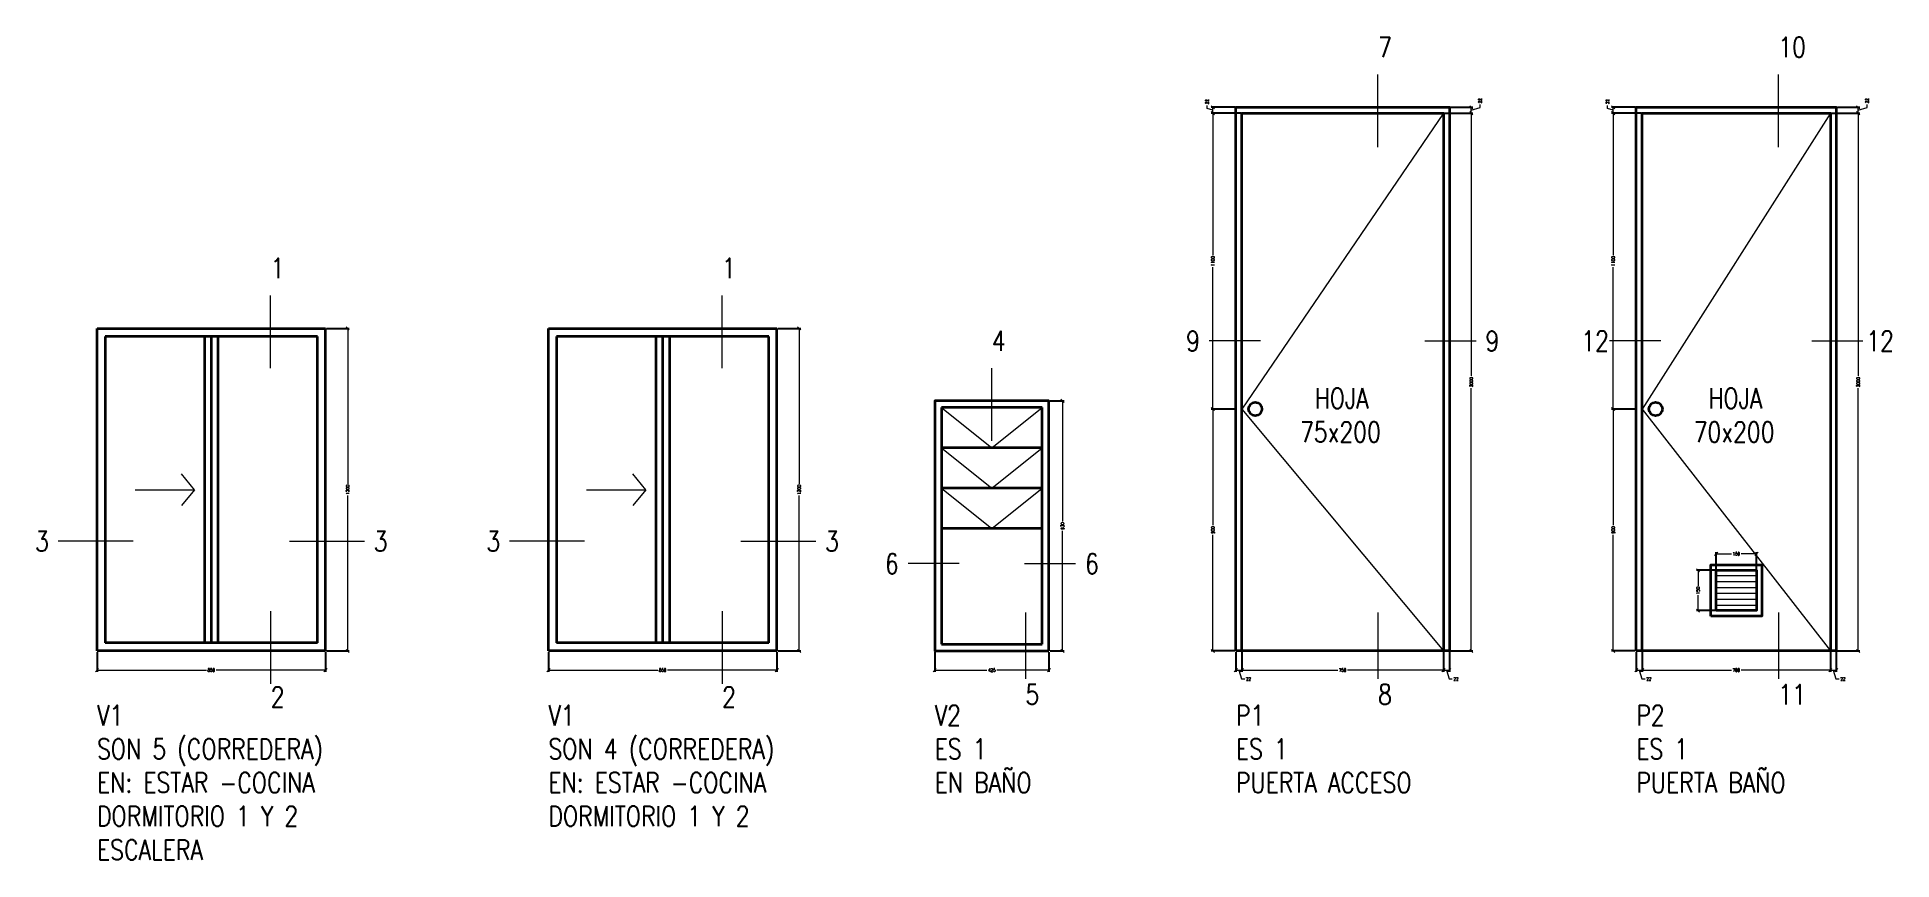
# Model space of a CAD drawing. Header units: metres. Extents: x -2 to 690, y -116 to 73.
# Drawn here: x 150.68 to 157.58, y 31.61 to 34.67 of the extents above; entities that cross this region are included whole.
import ezdxf

# ---------------------------------------------------------------- set-up
doc = ezdxf.new("R2010")
doc.units = ezdxf.units.M
doc.header["$LTSCALE"] = 5
doc.header["$MEASUREMENT"] = 0
doc.layers.get('0').update_dxf_attribs({"color": 30})
doc.layers.get('DEFPOINTS').update_dxf_attribs({"color": 210})
for name, color, linetype, lineweight in [('A-ANNO-DIMS', 3, 'Continuous', 18), ('A-ANNO-TEXT', 3, 'Continuous', 18), ('A-DETL-PATT', 8, 'Continuous', 18), ('A-ELEV-IDEN', 3, 'Continuous', 18), ('A-ELEV-MBE1', 7, 'Continuous', 35)]:
    doc.layers.add(name, color=color, linetype=linetype, lineweight=lineweight)
doc.styles.add('E-ROMANS', font='romans.shx', dxfattribs={"width": 0.8})
doc.dimstyles.new('E-0010_TICK_12', dxfattribs={"dimscale": 0.001, "dimtxt": 12, "dimasz": 12, "dimexe": 6, "dimexo": 4, "dimgap": 6, "dimtad": 0, "dimdec": 0, "dimlfac": 1000, "dimzin": 0, "dimdsep": 46, "dimtxsty": 'E-ROMANS', "dimblk": 'OBLIQUE', "dimcen": 6, "dimclrd": 256, "dimclre": 256, "dimclrt": 256, "dimadec": 0, "dimazin": 0, "dimtfac": 1, "dimtdec": 0, "dimtmove": 1, "dimatfit": 3, "dimldrblk": 'OPEN90', "dimfxl": 1, "dimtfill": 1, "dimtolj": 1, "dimtzin": 0, "dimlwd": -1, "dimarcsym": 0})

msp = doc.modelspace()

# ---------------------------------------------------------------- texts
at = {"layer": 'A-ANNO-TEXT', "char_height": 0.075, "style": 'E-ROMANS'}
for s, insert, attachment_point in [('7', (155.6705, 34.666), 1), ('10', (157.16, 34.666), 1), ('1', (151.5511, 33.844), 1), ('1', (153.2303, 33.844), 1), ('4', (154.234, 33.574), 1), ('9', (154.9567, 33.5734), 1), ('9', (156.1213, 33.5734), 3), ('12', (157.5901, 33.5734), 3), ('3', (150.6745, 32.8286), 1), ('3', (151.9857, 32.8286), 3), ('3', (152.3537, 32.8286), 1), ('3', (153.665, 32.8286), 3), ('6', (153.8362, 32.7447), 1), ('6', (154.6318, 32.7447), 3), ('2', (151.5511, 32.1739), 7), ('2', (153.2303, 32.1739), 7), ('5', (154.3593, 32.1838), 7), ('8', (155.6705, 32.1838), 7), ('11', (157.16, 32.1838), 7), ('V1\\PSON 5 (CORREDERA)\\PEN: ESTAR -COCINA\\PDORMITORIO 1 Y 2\\PESCALERA', (150.9051, 32.181), 1), ('V1\\PSON 4 (CORREDERA)\\PEN: ESTAR -COCINA\\PDORMITORIO 1 Y 2', (152.5843, 32.181), 1), ('V2\\PES 1\\PEN BAÑO', (154.0215, 32.181), 1), ('P1\\PES 1\\PPUERTA ACCESO', (155.142, 32.181), 1), ('P2\\PES 1\\PPUERTA BAÑO', (156.6315, 32.181), 1)]:
    msp.add_mtext(s, dxfattribs=dict(at, insert=insert, attachment_point=attachment_point))

# ---------------------------------------------------------------- blocks, each defined once
blk = doc.blocks.new('_Oblique')
at = {"color": 0, "linetype": 'ByBlock', "lineweight": -2}
blk.add_line((-0.5, -0.5), (0.5, 0.5), dxfattribs=at)
blk = doc.blocks.new('*D1900')
at = {"layer": 'A-ANNO-DIMS', "lineweight": -2, "transparency": 16777216}
for p, q in [((150.9051, 32.3788), (150.9051, 32.3058)), ((151.7551, 32.3788), (151.7551, 32.3058))]:
    blk.add_line(p, q, dxfattribs=at)
at = {"layer": 'A-ANNO-DIMS', "transparency": 16777216}
for p, q in [((150.9051, 32.3118), (151.3118, 32.3118)), ((151.7551, 32.3118), (151.3484, 32.3118))]:
    blk.add_line(p, q, dxfattribs=at)
at = {"layer": 'DEFPOINTS', "color": 0, "transparency": 16777216}
for p in [(150.9051, 32.3828), (151.7551, 32.3828), (151.7551, 32.3118)]:
    blk.add_point(p, dxfattribs=at)
at = {"layer": 'A-ANNO-DIMS', "transparency": 16777216, "xscale": 0.012, "yscale": 0.012, "zscale": 0.012, "rotation": 180}
blk.add_blockref('_Oblique', (150.9051, 32.3118), dxfattribs=at)
at = {"layer": 'A-ANNO-DIMS', "transparency": 16777216, "xscale": 0.012, "yscale": 0.012, "zscale": 0.012}
blk.add_blockref('_Oblique', (151.7551, 32.3118), dxfattribs=at)
at = {"layer": 'A-ANNO-DIMS', "transparency": 16777216, "insert": (151.3301, 32.3118), "char_height": 0.012, "attachment_point": 5, "style": 'E-ROMANS', "bg_fill": 3, "box_fill_scale": 1.25, "bg_fill_color": 256, "bg_fill_true_color": 13158600, "bg_fill_transparency": 0}
blk.add_mtext('\\A1;850', dxfattribs=at)
blk = doc.blocks.new('_Open90')
at = {"color": 0, "linetype": 'ByBlock', "lineweight": -2}
for p, q in [((0, 0), (-1, 0)), ((-0.5, 0.5), (0, 0)), ((0, 0), (-0.5, -0.5))]:
    blk.add_line(p, q, dxfattribs=at)
blk = doc.blocks.new('*D1901')
at = {"layer": 'A-ANNO-DIMS', "lineweight": -2, "transparency": 16777216}
for p, q in [((151.7591, 33.5828), (151.8436, 33.5828)), ((151.7591, 32.3828), (151.8436, 32.3828))]:
    blk.add_line(p, q, dxfattribs=at)
at = {"layer": 'A-ANNO-DIMS', "transparency": 16777216}
for p, q in [((151.8376, 33.5828), (151.8376, 33.005)), ((151.8376, 32.3828), (151.8376, 32.9605))]:
    blk.add_line(p, q, dxfattribs=at)
at = {"layer": 'DEFPOINTS', "color": 0, "transparency": 16777216}
for p in [(151.7551, 33.5828), (151.8376, 33.5828), (151.7551, 32.3828)]:
    blk.add_point(p, dxfattribs=at)
at = {"layer": 'A-ANNO-DIMS', "transparency": 16777216, "xscale": 0.012, "yscale": 0.012, "zscale": 0.012}
for p, rotation in [((151.8376, 33.5828), 90), ((151.8376, 32.3828), 270)]:
    blk.add_blockref('_Oblique', p, dxfattribs=dict(at, rotation=rotation))
at = {"layer": 'A-ANNO-DIMS', "transparency": 16777216, "insert": (151.8376, 32.9828), "char_height": 0.012, "attachment_point": 5, "rotation": 90, "style": 'E-ROMANS', "bg_fill": 3, "box_fill_scale": 1.25, "bg_fill_color": 256, "bg_fill_true_color": 13158600, "bg_fill_transparency": 0}
blk.add_mtext('\\A1;1200', dxfattribs=at)
blk = doc.blocks.new('*D1822')
at = {"layer": 'A-ANNO-DIMS', "lineweight": -2, "transparency": 16777216}
for p, q in [((152.5843, 32.3788), (152.5843, 32.3058)), ((153.4343, 32.3788), (153.4343, 32.3058))]:
    blk.add_line(p, q, dxfattribs=at)
at = {"layer": 'A-ANNO-DIMS', "transparency": 16777216}
for p, q in [((152.5843, 32.3118), (152.991, 32.3118)), ((153.4343, 32.3118), (153.0277, 32.3118))]:
    blk.add_line(p, q, dxfattribs=at)
at = {"layer": 'DEFPOINTS', "color": 0, "transparency": 16777216}
for p in [(152.5843, 32.3828), (153.4343, 32.3828), (153.4343, 32.3118)]:
    blk.add_point(p, dxfattribs=at)
at = {"layer": 'A-ANNO-DIMS', "transparency": 16777216, "xscale": 0.012, "yscale": 0.012, "zscale": 0.012, "rotation": 180}
blk.add_blockref('_Oblique', (152.5843, 32.3118), dxfattribs=at)
at = {"layer": 'A-ANNO-DIMS', "transparency": 16777216, "xscale": 0.012, "yscale": 0.012, "zscale": 0.012}
blk.add_blockref('_Oblique', (153.4343, 32.3118), dxfattribs=at)
at = {"layer": 'A-ANNO-DIMS', "transparency": 16777216, "insert": (153.0093, 32.3118), "char_height": 0.012, "attachment_point": 5, "style": 'E-ROMANS', "bg_fill": 3, "box_fill_scale": 1.25, "bg_fill_color": 256, "bg_fill_true_color": 13158600, "bg_fill_transparency": 0}
blk.add_mtext('\\A1;850', dxfattribs=at)
blk = doc.blocks.new('*D1823')
at = {"layer": 'A-ANNO-DIMS', "lineweight": -2, "transparency": 16777216}
for p, q in [((153.4383, 33.5828), (153.5229, 33.5828)), ((153.4383, 32.3828), (153.5229, 32.3828))]:
    blk.add_line(p, q, dxfattribs=at)
at = {"layer": 'A-ANNO-DIMS', "transparency": 16777216}
for p, q in [((153.5169, 33.5828), (153.5169, 33.005)), ((153.5169, 32.3828), (153.5169, 32.9605))]:
    blk.add_line(p, q, dxfattribs=at)
at = {"layer": 'DEFPOINTS', "color": 0, "transparency": 16777216}
for p in [(153.4343, 33.5828), (153.5169, 33.5828), (153.4343, 32.3828)]:
    blk.add_point(p, dxfattribs=at)
at = {"layer": 'A-ANNO-DIMS', "transparency": 16777216, "xscale": 0.012, "yscale": 0.012, "zscale": 0.012}
for p, rotation in [((153.5169, 33.5828), 90), ((153.5169, 32.3828), 270)]:
    blk.add_blockref('_Oblique', p, dxfattribs=dict(at, rotation=rotation))
at = {"layer": 'A-ANNO-DIMS', "transparency": 16777216, "insert": (153.5169, 32.9828), "char_height": 0.012, "attachment_point": 5, "rotation": 90, "style": 'E-ROMANS', "bg_fill": 3, "box_fill_scale": 1.25, "bg_fill_color": 256, "bg_fill_true_color": 13158600, "bg_fill_transparency": 0}
blk.add_mtext('\\A1;1200', dxfattribs=at)
blk = doc.blocks.new('*D1824')
at = {"layer": 'A-ANNO-DIMS', "lineweight": -2, "transparency": 16777216}
for p, q in [((154.0215, 32.3788), (154.0215, 32.3058)), ((154.4465, 32.3788), (154.4465, 32.3058))]:
    blk.add_line(p, q, dxfattribs=at)
at = {"layer": 'A-ANNO-DIMS', "transparency": 16777216}
for p, q in [((154.0215, 32.3118), (154.2157, 32.3118)), ((154.4465, 32.3118), (154.2524, 32.3118))]:
    blk.add_line(p, q, dxfattribs=at)
at = {"layer": 'DEFPOINTS', "color": 0, "transparency": 16777216}
for p in [(154.0215, 32.3828), (154.4465, 32.3828), (154.4465, 32.3118)]:
    blk.add_point(p, dxfattribs=at)
at = {"layer": 'A-ANNO-DIMS', "transparency": 16777216, "xscale": 0.012, "yscale": 0.012, "zscale": 0.012, "rotation": 180}
blk.add_blockref('_Oblique', (154.0215, 32.3118), dxfattribs=at)
at = {"layer": 'A-ANNO-DIMS', "transparency": 16777216, "xscale": 0.012, "yscale": 0.012, "zscale": 0.012}
blk.add_blockref('_Oblique', (154.4465, 32.3118), dxfattribs=at)
at = {"layer": 'A-ANNO-DIMS', "transparency": 16777216, "insert": (154.234, 32.3118), "char_height": 0.012, "attachment_point": 5, "style": 'E-ROMANS', "bg_fill": 3, "box_fill_scale": 1.25, "bg_fill_color": 256, "bg_fill_true_color": 13158600, "bg_fill_transparency": 0}
blk.add_mtext('\\A1;425', dxfattribs=at)
blk = doc.blocks.new('*D1825')
at = {"layer": 'A-ANNO-DIMS', "lineweight": -2, "transparency": 16777216}
for p, q in [((154.4505, 33.3128), (154.5029, 33.3128)), ((154.4505, 32.3828), (154.5029, 32.3828))]:
    blk.add_line(p, q, dxfattribs=at)
at = {"layer": 'A-ANNO-DIMS', "transparency": 16777216}
for p, q in [((154.4969, 33.3128), (154.4969, 32.8661)), ((154.4969, 32.3828), (154.4969, 32.8294))]:
    blk.add_line(p, q, dxfattribs=at)
at = {"layer": 'DEFPOINTS', "color": 0, "transparency": 16777216}
for p in [(154.4465, 33.3128), (154.4969, 33.3128), (154.4465, 32.3828)]:
    blk.add_point(p, dxfattribs=at)
at = {"layer": 'A-ANNO-DIMS', "transparency": 16777216, "xscale": 0.012, "yscale": 0.012, "zscale": 0.012}
for p, rotation in [((154.4969, 33.3128), 90), ((154.4969, 32.3828), 270)]:
    blk.add_blockref('_Oblique', p, dxfattribs=dict(at, rotation=rotation))
at = {"layer": 'A-ANNO-DIMS', "transparency": 16777216, "insert": (154.4969, 32.8478), "char_height": 0.012, "attachment_point": 5, "rotation": 90, "style": 'E-ROMANS', "bg_fill": 3, "box_fill_scale": 1.25, "bg_fill_color": 256, "bg_fill_true_color": 13158600, "bg_fill_transparency": 0}
blk.add_mtext('\\A1;930', dxfattribs=at)
blk = doc.blocks.new('*D1826')
at = {"layer": 'A-ANNO-DIMS', "lineweight": -2, "transparency": 16777216}
for p, q in [((155.142, 32.3788), (155.142, 32.3058)), ((155.164, 32.3788), (155.164, 32.3058))]:
    blk.add_line(p, q, dxfattribs=at)
at = {"layer": 'A-ANNO-DIMS', "transparency": 16777216}
for p, q in [((155.142, 32.3118), (155.164, 32.3118)), ((155.153, 32.3118), (155.1629, 32.2788)), ((155.1629, 32.2788), (155.1749, 32.2788))]:
    blk.add_line(p, q, dxfattribs=at)
at = {"layer": 'DEFPOINTS', "color": 0, "transparency": 16777216}
for p in [(155.142, 32.3828), (155.164, 32.3828)]:
    blk.add_point(p, dxfattribs=at)
at = {"layer": 'A-ANNO-DIMS', "transparency": 16777216, "insert": (155.1887, 32.2788), "char_height": 0.012, "attachment_point": 5, "style": 'E-ROMANS', "bg_fill": 3, "box_fill_scale": 1.25, "bg_fill_color": 256, "bg_fill_true_color": 13158600, "bg_fill_transparency": 0}
blk.add_mtext('\\A1;22', dxfattribs=at)
at = {"layer": 'DEFPOINTS', "color": 0, "transparency": 16777216}
blk.add_point((155.164, 32.3118), dxfattribs=at)
at = {"layer": 'A-ANNO-DIMS', "transparency": 16777216, "xscale": 0.012, "yscale": 0.012, "zscale": 0.012, "rotation": 180}
blk.add_blockref('_Oblique', (155.142, 32.3118), dxfattribs=at)
at = {"layer": 'A-ANNO-DIMS', "transparency": 16777216, "xscale": 0.012, "yscale": 0.012, "zscale": 0.012}
blk.add_blockref('_Oblique', (155.164, 32.3118), dxfattribs=at)
blk = doc.blocks.new('*D1827')
at = {"layer": 'A-ANNO-DIMS', "lineweight": -2, "transparency": 16777216}
for p, q in [((155.164, 32.3788), (155.164, 32.3058)), ((155.914, 32.3788), (155.914, 32.3058))]:
    blk.add_line(p, q, dxfattribs=at)
at = {"layer": 'A-ANNO-DIMS', "transparency": 16777216}
for p, q in [((155.164, 32.3118), (155.5207, 32.3118)), ((155.914, 32.3118), (155.5574, 32.3118))]:
    blk.add_line(p, q, dxfattribs=at)
at = {"layer": 'DEFPOINTS', "color": 0, "transparency": 16777216}
for p in [(155.164, 32.3828), (155.914, 32.3828), (155.914, 32.3118)]:
    blk.add_point(p, dxfattribs=at)
at = {"layer": 'A-ANNO-DIMS', "transparency": 16777216, "xscale": 0.012, "yscale": 0.012, "zscale": 0.012, "rotation": 180}
blk.add_blockref('_Oblique', (155.164, 32.3118), dxfattribs=at)
at = {"layer": 'A-ANNO-DIMS', "transparency": 16777216, "xscale": 0.012, "yscale": 0.012, "zscale": 0.012}
blk.add_blockref('_Oblique', (155.914, 32.3118), dxfattribs=at)
at = {"layer": 'A-ANNO-DIMS', "transparency": 16777216, "insert": (155.539, 32.3118), "char_height": 0.012, "attachment_point": 5, "style": 'E-ROMANS', "bg_fill": 3, "box_fill_scale": 1.25, "bg_fill_color": 256, "bg_fill_true_color": 13158600, "bg_fill_transparency": 0}
blk.add_mtext('\\A1;750', dxfattribs=at)
blk = doc.blocks.new('*D1828')
at = {"layer": 'A-ANNO-DIMS', "lineweight": -2, "transparency": 16777216}
for p, q in [((155.914, 32.3788), (155.914, 32.3058)), ((155.936, 32.3788), (155.936, 32.3058))]:
    blk.add_line(p, q, dxfattribs=at)
at = {"layer": 'A-ANNO-DIMS', "transparency": 16777216}
for p, q in [((155.914, 32.3118), (155.936, 32.3118)), ((155.925, 32.3118), (155.9349, 32.2788)), ((155.9349, 32.2788), (155.9469, 32.2788))]:
    blk.add_line(p, q, dxfattribs=at)
at = {"layer": 'DEFPOINTS', "color": 0, "transparency": 16777216}
for p in [(155.914, 32.3828), (155.936, 32.3828)]:
    blk.add_point(p, dxfattribs=at)
at = {"layer": 'A-ANNO-DIMS', "transparency": 16777216, "insert": (155.9607, 32.2788), "char_height": 0.012, "attachment_point": 5, "style": 'E-ROMANS', "bg_fill": 3, "box_fill_scale": 1.25, "bg_fill_color": 256, "bg_fill_true_color": 13158600, "bg_fill_transparency": 0}
blk.add_mtext('\\A1;22', dxfattribs=at)
at = {"layer": 'DEFPOINTS', "color": 0, "transparency": 16777216}
blk.add_point((155.936, 32.3118), dxfattribs=at)
at = {"layer": 'A-ANNO-DIMS', "transparency": 16777216, "xscale": 0.012, "yscale": 0.012, "zscale": 0.012, "rotation": 180}
blk.add_blockref('_Oblique', (155.914, 32.3118), dxfattribs=at)
at = {"layer": 'A-ANNO-DIMS', "transparency": 16777216, "xscale": 0.012, "yscale": 0.012, "zscale": 0.012}
blk.add_blockref('_Oblique', (155.936, 32.3118), dxfattribs=at)
blk = doc.blocks.new('*D1710')
at = {"layer": 'A-ANNO-DIMS', "lineweight": -2, "transparency": 16777216}
for p, q in [((155.138, 33.2828), (155.0503, 33.2828)), ((155.138, 32.3828), (155.0503, 32.3828))]:
    blk.add_line(p, q, dxfattribs=at)
at = {"layer": 'A-ANNO-DIMS', "transparency": 16777216}
for p, q in [((155.0563, 33.2828), (155.0563, 32.8511)), ((155.0563, 32.3828), (155.0563, 32.8144))]:
    blk.add_line(p, q, dxfattribs=at)
at = {"layer": 'DEFPOINTS', "color": 0, "transparency": 16777216}
for p in [(155.0563, 33.2828), (155.142, 33.2828), (155.142, 32.3828)]:
    blk.add_point(p, dxfattribs=at)
at = {"layer": 'A-ANNO-DIMS', "transparency": 16777216, "xscale": 0.012, "yscale": 0.012, "zscale": 0.012}
for p, rotation in [((155.0563, 33.2828), 90), ((155.0563, 32.3828), 270)]:
    blk.add_blockref('_Oblique', p, dxfattribs=dict(at, rotation=rotation))
at = {"layer": 'A-ANNO-DIMS', "transparency": 16777216, "insert": (155.0563, 32.8328), "char_height": 0.012, "attachment_point": 5, "rotation": 90, "style": 'E-ROMANS', "bg_fill": 3, "box_fill_scale": 1.25, "bg_fill_color": 256, "bg_fill_true_color": 13158600, "bg_fill_transparency": 0}
blk.add_mtext('\\A1;900', dxfattribs=at)
blk = doc.blocks.new('*D1829')
at = {"layer": 'A-ANNO-DIMS', "lineweight": -2, "transparency": 16777216}
for p, q in [((155.16, 34.3828), (155.0503, 34.3828)), ((155.138, 33.2828), (155.0503, 33.2828))]:
    blk.add_line(p, q, dxfattribs=at)
at = {"layer": 'A-ANNO-DIMS', "transparency": 16777216}
for p, q in [((155.0563, 34.3828), (155.0563, 33.855)), ((155.0563, 33.2828), (155.0563, 33.8105))]:
    blk.add_line(p, q, dxfattribs=at)
at = {"layer": 'DEFPOINTS', "color": 0, "transparency": 16777216}
for p in [(155.0563, 34.3828), (155.164, 34.3828), (155.142, 33.2828)]:
    blk.add_point(p, dxfattribs=at)
at = {"layer": 'A-ANNO-DIMS', "transparency": 16777216, "xscale": 0.012, "yscale": 0.012, "zscale": 0.012}
for p, rotation in [((155.0563, 34.3828), 90), ((155.0563, 33.2828), 270)]:
    blk.add_blockref('_Oblique', p, dxfattribs=dict(at, rotation=rotation))
at = {"layer": 'A-ANNO-DIMS', "transparency": 16777216, "insert": (155.0563, 33.8328), "char_height": 0.012, "attachment_point": 5, "rotation": 90, "style": 'E-ROMANS', "bg_fill": 3, "box_fill_scale": 1.25, "bg_fill_color": 256, "bg_fill_true_color": 13158600, "bg_fill_transparency": 0}
blk.add_mtext('\\A1;1100', dxfattribs=at)
blk = doc.blocks.new('*D1830')
at = {"layer": 'A-ANNO-DIMS', "transparency": 16777216}
for p, q in [((155.0353, 34.4001), (155.0353, 34.4121)), ((155.0563, 34.3938), (155.0353, 34.4001)), ((155.0563, 34.3828), (155.0563, 34.4048))]:
    blk.add_line(p, q, dxfattribs=at)
at = {"layer": 'A-ANNO-DIMS', "lineweight": -2, "transparency": 16777216}
for p, q in [((155.138, 34.4048), (155.0503, 34.4048)), ((155.16, 34.3828), (155.0503, 34.3828))]:
    blk.add_line(p, q, dxfattribs=at)
at = {"layer": 'DEFPOINTS', "color": 0, "transparency": 16777216}
for p in [(155.142, 34.4048), (155.164, 34.3828)]:
    blk.add_point(p, dxfattribs=at)
at = {"layer": 'A-ANNO-DIMS', "transparency": 16777216, "insert": (155.0353, 34.4258), "char_height": 0.012, "attachment_point": 5, "rotation": 90, "style": 'E-ROMANS', "bg_fill": 3, "box_fill_scale": 1.25, "bg_fill_color": 256, "bg_fill_true_color": 13158600, "bg_fill_transparency": 0}
blk.add_mtext('\\A1;22', dxfattribs=at)
at = {"layer": 'DEFPOINTS', "color": 0, "transparency": 16777216}
blk.add_point((155.0563, 34.4048), dxfattribs=at)
at = {"layer": 'A-ANNO-DIMS', "transparency": 16777216, "xscale": 0.012, "yscale": 0.012, "zscale": 0.012}
for p, rotation in [((155.0563, 34.4048), 90), ((155.0563, 34.3828), 270)]:
    blk.add_blockref('_Oblique', p, dxfattribs=dict(at, rotation=rotation))
blk = doc.blocks.new('*D1711')
at = {"layer": 'A-ANNO-DIMS', "lineweight": -2, "transparency": 16777216}
for p, q in [((155.168, 34.3828), (156.0238, 34.3828)), ((155.168, 32.3828), (156.0238, 32.3828))]:
    blk.add_line(p, q, dxfattribs=at)
at = {"layer": 'A-ANNO-DIMS', "transparency": 16777216}
for p, q in [((156.0178, 34.3828), (156.0178, 33.4057)), ((156.0178, 32.3828), (156.0178, 33.3599))]:
    blk.add_line(p, q, dxfattribs=at)
at = {"layer": 'DEFPOINTS', "color": 0, "transparency": 16777216}
for p in [(155.164, 34.3828), (156.0178, 34.3828), (155.164, 32.3828)]:
    blk.add_point(p, dxfattribs=at)
at = {"layer": 'A-ANNO-DIMS', "transparency": 16777216, "xscale": 0.012, "yscale": 0.012, "zscale": 0.012}
for p, rotation in [((156.0178, 34.3828), 90), ((156.0178, 32.3828), 270)]:
    blk.add_blockref('_Oblique', p, dxfattribs=dict(at, rotation=rotation))
at = {"layer": 'A-ANNO-DIMS', "transparency": 16777216, "insert": (156.0178, 33.3828), "char_height": 0.012, "attachment_point": 5, "rotation": 90, "style": 'E-ROMANS', "bg_fill": 3, "box_fill_scale": 1.25, "bg_fill_color": 256, "bg_fill_true_color": 13158600, "bg_fill_transparency": 0}
blk.add_mtext('\\A1;2000', dxfattribs=at)
blk = doc.blocks.new('*D1831')
at = {"layer": 'A-ANNO-DIMS', "lineweight": -2, "transparency": 16777216}
for p, q in [((155.168, 34.3828), (156.0238, 34.3828)), ((155.94, 34.4048), (156.0238, 34.4048))]:
    blk.add_line(p, q, dxfattribs=at)
at = {"layer": 'A-ANNO-DIMS', "transparency": 16777216}
for p, q in [((156.0178, 34.3828), (156.0178, 34.4048)), ((156.0178, 34.3938), (156.0508, 34.4037)), ((156.0508, 34.4037), (156.0508, 34.4157))]:
    blk.add_line(p, q, dxfattribs=at)
at = {"layer": 'DEFPOINTS', "color": 0, "transparency": 16777216}
for p in [(155.164, 34.3828), (155.936, 34.4048)]:
    blk.add_point(p, dxfattribs=at)
at = {"layer": 'A-ANNO-DIMS', "transparency": 16777216, "insert": (156.0508, 34.4294), "char_height": 0.012, "attachment_point": 5, "rotation": 90, "style": 'E-ROMANS', "bg_fill": 3, "box_fill_scale": 1.25, "bg_fill_color": 256, "bg_fill_true_color": 13158600, "bg_fill_transparency": 0}
blk.add_mtext('\\A1;22', dxfattribs=at)
at = {"layer": 'DEFPOINTS', "color": 0, "transparency": 16777216}
blk.add_point((156.0178, 34.4048), dxfattribs=at)
at = {"layer": 'A-ANNO-DIMS', "transparency": 16777216, "xscale": 0.012, "yscale": 0.012, "zscale": 0.012}
for p, rotation in [((156.0178, 34.4048), 90), ((156.0178, 34.3828), 270)]:
    blk.add_blockref('_Oblique', p, dxfattribs=dict(at, rotation=rotation))
blk = doc.blocks.new('*D1832')
at = {"layer": 'A-ANNO-DIMS', "lineweight": -2, "transparency": 16777216}
for p, q in [((156.6315, 32.3788), (156.6315, 32.3058)), ((156.6535, 32.3788), (156.6535, 32.3058))]:
    blk.add_line(p, q, dxfattribs=at)
at = {"layer": 'A-ANNO-DIMS', "transparency": 16777216}
for p, q in [((156.6315, 32.3118), (156.6535, 32.3118)), ((156.6425, 32.3118), (156.6524, 32.2788)), ((156.6524, 32.2788), (156.6644, 32.2788))]:
    blk.add_line(p, q, dxfattribs=at)
at = {"layer": 'DEFPOINTS', "color": 0, "transparency": 16777216}
for p in [(156.6315, 32.3828), (156.6535, 32.3828)]:
    blk.add_point(p, dxfattribs=at)
at = {"layer": 'A-ANNO-DIMS', "transparency": 16777216, "insert": (156.6782, 32.2788), "char_height": 0.012, "attachment_point": 5, "style": 'E-ROMANS', "bg_fill": 3, "box_fill_scale": 1.25, "bg_fill_color": 256, "bg_fill_true_color": 13158600, "bg_fill_transparency": 0}
blk.add_mtext('\\A1;22', dxfattribs=at)
at = {"layer": 'DEFPOINTS', "color": 0, "transparency": 16777216}
blk.add_point((156.6535, 32.3118), dxfattribs=at)
at = {"layer": 'A-ANNO-DIMS', "transparency": 16777216, "xscale": 0.012, "yscale": 0.012, "zscale": 0.012, "rotation": 180}
blk.add_blockref('_Oblique', (156.6315, 32.3118), dxfattribs=at)
at = {"layer": 'A-ANNO-DIMS', "transparency": 16777216, "xscale": 0.012, "yscale": 0.012, "zscale": 0.012}
blk.add_blockref('_Oblique', (156.6535, 32.3118), dxfattribs=at)
blk = doc.blocks.new('*D1833')
at = {"layer": 'A-ANNO-DIMS', "lineweight": -2, "transparency": 16777216}
for p, q in [((156.6535, 32.3788), (156.6535, 32.3058)), ((157.3535, 32.3788), (157.3535, 32.3058))]:
    blk.add_line(p, q, dxfattribs=at)
at = {"layer": 'A-ANNO-DIMS', "transparency": 16777216}
for p, q in [((156.6535, 32.3118), (156.9852, 32.3118)), ((157.3535, 32.3118), (157.0219, 32.3118))]:
    blk.add_line(p, q, dxfattribs=at)
at = {"layer": 'DEFPOINTS', "color": 0, "transparency": 16777216}
for p in [(156.6535, 32.3828), (157.3535, 32.3828), (157.3535, 32.3118)]:
    blk.add_point(p, dxfattribs=at)
at = {"layer": 'A-ANNO-DIMS', "transparency": 16777216, "xscale": 0.012, "yscale": 0.012, "zscale": 0.012, "rotation": 180}
blk.add_blockref('_Oblique', (156.6535, 32.3118), dxfattribs=at)
at = {"layer": 'A-ANNO-DIMS', "transparency": 16777216, "xscale": 0.012, "yscale": 0.012, "zscale": 0.012}
blk.add_blockref('_Oblique', (157.3535, 32.3118), dxfattribs=at)
at = {"layer": 'A-ANNO-DIMS', "transparency": 16777216, "insert": (157.0035, 32.3118), "char_height": 0.012, "attachment_point": 5, "style": 'E-ROMANS', "bg_fill": 3, "box_fill_scale": 1.25, "bg_fill_color": 256, "bg_fill_true_color": 13158600, "bg_fill_transparency": 0}
blk.add_mtext('\\A1;700', dxfattribs=at)
blk = doc.blocks.new('*D1834')
at = {"layer": 'A-ANNO-DIMS', "lineweight": -2, "transparency": 16777216}
for p, q in [((157.3535, 32.3788), (157.3535, 32.3058)), ((157.3755, 32.3788), (157.3755, 32.3058))]:
    blk.add_line(p, q, dxfattribs=at)
at = {"layer": 'A-ANNO-DIMS', "transparency": 16777216}
for p, q in [((157.3535, 32.3118), (157.3755, 32.3118)), ((157.3645, 32.3118), (157.3744, 32.2788)), ((157.3744, 32.2788), (157.3864, 32.2788))]:
    blk.add_line(p, q, dxfattribs=at)
at = {"layer": 'DEFPOINTS', "color": 0, "transparency": 16777216}
for p in [(157.3535, 32.3828), (157.3755, 32.3828)]:
    blk.add_point(p, dxfattribs=at)
at = {"layer": 'A-ANNO-DIMS', "transparency": 16777216, "insert": (157.4002, 32.2788), "char_height": 0.012, "attachment_point": 5, "style": 'E-ROMANS', "bg_fill": 3, "box_fill_scale": 1.25, "bg_fill_color": 256, "bg_fill_true_color": 13158600, "bg_fill_transparency": 0}
blk.add_mtext('\\A1;22', dxfattribs=at)
at = {"layer": 'DEFPOINTS', "color": 0, "transparency": 16777216}
blk.add_point((157.3755, 32.3118), dxfattribs=at)
at = {"layer": 'A-ANNO-DIMS', "transparency": 16777216, "xscale": 0.012, "yscale": 0.012, "zscale": 0.012, "rotation": 180}
blk.add_blockref('_Oblique', (157.3535, 32.3118), dxfattribs=at)
at = {"layer": 'A-ANNO-DIMS', "transparency": 16777216, "xscale": 0.012, "yscale": 0.012, "zscale": 0.012}
blk.add_blockref('_Oblique', (157.3755, 32.3118), dxfattribs=at)
blk = doc.blocks.new('*D1712')
at = {"layer": 'A-ANNO-DIMS', "lineweight": -2, "transparency": 16777216}
for p, q in [((156.6275, 33.2828), (156.5398, 33.2828)), ((156.6275, 32.3828), (156.5398, 32.3828))]:
    blk.add_line(p, q, dxfattribs=at)
at = {"layer": 'A-ANNO-DIMS', "transparency": 16777216}
for p, q in [((156.5458, 33.2828), (156.5458, 32.8511)), ((156.5458, 32.3828), (156.5458, 32.8144))]:
    blk.add_line(p, q, dxfattribs=at)
at = {"layer": 'DEFPOINTS', "color": 0, "transparency": 16777216}
for p in [(156.5458, 33.2828), (156.6315, 33.2828), (156.6315, 32.3828)]:
    blk.add_point(p, dxfattribs=at)
at = {"layer": 'A-ANNO-DIMS', "transparency": 16777216, "xscale": 0.012, "yscale": 0.012, "zscale": 0.012}
for p, rotation in [((156.5458, 33.2828), 90), ((156.5458, 32.3828), 270)]:
    blk.add_blockref('_Oblique', p, dxfattribs=dict(at, rotation=rotation))
at = {"layer": 'A-ANNO-DIMS', "transparency": 16777216, "insert": (156.5458, 32.8328), "char_height": 0.012, "attachment_point": 5, "rotation": 90, "style": 'E-ROMANS', "bg_fill": 3, "box_fill_scale": 1.25, "bg_fill_color": 256, "bg_fill_true_color": 13158600, "bg_fill_transparency": 0}
blk.add_mtext('\\A1;900', dxfattribs=at)
blk = doc.blocks.new('*D1835')
at = {"layer": 'A-ANNO-DIMS', "lineweight": -2, "transparency": 16777216}
for p, q in [((156.6495, 34.3828), (156.5398, 34.3828)), ((156.6275, 33.2828), (156.5398, 33.2828))]:
    blk.add_line(p, q, dxfattribs=at)
at = {"layer": 'A-ANNO-DIMS', "transparency": 16777216}
for p, q in [((156.5458, 34.3828), (156.5458, 33.855)), ((156.5458, 33.2828), (156.5458, 33.8105))]:
    blk.add_line(p, q, dxfattribs=at)
at = {"layer": 'DEFPOINTS', "color": 0, "transparency": 16777216}
for p in [(156.5458, 34.3828), (156.6535, 34.3828), (156.6315, 33.2828)]:
    blk.add_point(p, dxfattribs=at)
at = {"layer": 'A-ANNO-DIMS', "transparency": 16777216, "xscale": 0.012, "yscale": 0.012, "zscale": 0.012}
for p, rotation in [((156.5458, 34.3828), 90), ((156.5458, 33.2828), 270)]:
    blk.add_blockref('_Oblique', p, dxfattribs=dict(at, rotation=rotation))
at = {"layer": 'A-ANNO-DIMS', "transparency": 16777216, "insert": (156.5458, 33.8328), "char_height": 0.012, "attachment_point": 5, "rotation": 90, "style": 'E-ROMANS', "bg_fill": 3, "box_fill_scale": 1.25, "bg_fill_color": 256, "bg_fill_true_color": 13158600, "bg_fill_transparency": 0}
blk.add_mtext('\\A1;1100', dxfattribs=at)
blk = doc.blocks.new('*D1836')
at = {"layer": 'A-ANNO-DIMS', "transparency": 16777216}
for p, q in [((156.5248, 34.4001), (156.5248, 34.4121)), ((156.5458, 34.3938), (156.5248, 34.4001)), ((156.5458, 34.3828), (156.5458, 34.4048))]:
    blk.add_line(p, q, dxfattribs=at)
at = {"layer": 'A-ANNO-DIMS', "lineweight": -2, "transparency": 16777216}
for p, q in [((156.6275, 34.4048), (156.5398, 34.4048)), ((156.6495, 34.3828), (156.5398, 34.3828))]:
    blk.add_line(p, q, dxfattribs=at)
at = {"layer": 'DEFPOINTS', "color": 0, "transparency": 16777216}
for p in [(156.6315, 34.4048), (156.6535, 34.3828)]:
    blk.add_point(p, dxfattribs=at)
at = {"layer": 'A-ANNO-DIMS', "transparency": 16777216, "insert": (156.5248, 34.4258), "char_height": 0.012, "attachment_point": 5, "rotation": 90, "style": 'E-ROMANS', "bg_fill": 3, "box_fill_scale": 1.25, "bg_fill_color": 256, "bg_fill_true_color": 13158600, "bg_fill_transparency": 0}
blk.add_mtext('\\A1;22', dxfattribs=at)
at = {"layer": 'DEFPOINTS', "color": 0, "transparency": 16777216}
blk.add_point((156.5458, 34.4048), dxfattribs=at)
at = {"layer": 'A-ANNO-DIMS', "transparency": 16777216, "xscale": 0.012, "yscale": 0.012, "zscale": 0.012}
for p, rotation in [((156.5458, 34.4048), 90), ((156.5458, 34.3828), 270)]:
    blk.add_blockref('_Oblique', p, dxfattribs=dict(at, rotation=rotation))
blk = doc.blocks.new('*D1713')
at = {"layer": 'A-ANNO-DIMS', "lineweight": -2, "transparency": 16777216}
for p, q in [((156.6575, 34.3828), (157.4633, 34.3828)), ((156.6575, 32.3828), (157.4633, 32.3828))]:
    blk.add_line(p, q, dxfattribs=at)
at = {"layer": 'A-ANNO-DIMS', "transparency": 16777216}
for p, q in [((157.4573, 34.3828), (157.4573, 33.4057)), ((157.4573, 32.3828), (157.4573, 33.3599))]:
    blk.add_line(p, q, dxfattribs=at)
at = {"layer": 'DEFPOINTS', "color": 0, "transparency": 16777216}
for p in [(156.6535, 34.3828), (157.4573, 34.3828), (156.6535, 32.3828)]:
    blk.add_point(p, dxfattribs=at)
at = {"layer": 'A-ANNO-DIMS', "transparency": 16777216, "xscale": 0.012, "yscale": 0.012, "zscale": 0.012}
for p, rotation in [((157.4573, 34.3828), 90), ((157.4573, 32.3828), 270)]:
    blk.add_blockref('_Oblique', p, dxfattribs=dict(at, rotation=rotation))
at = {"layer": 'A-ANNO-DIMS', "transparency": 16777216, "insert": (157.4573, 33.3828), "char_height": 0.012, "attachment_point": 5, "rotation": 90, "style": 'E-ROMANS', "bg_fill": 3, "box_fill_scale": 1.25, "bg_fill_color": 256, "bg_fill_true_color": 13158600, "bg_fill_transparency": 0}
blk.add_mtext('\\A1;2000', dxfattribs=at)
blk = doc.blocks.new('*D1837')
at = {"layer": 'A-ANNO-DIMS', "lineweight": -2, "transparency": 16777216}
for p, q in [((156.6575, 34.3828), (157.4633, 34.3828)), ((157.3795, 34.4048), (157.4633, 34.4048))]:
    blk.add_line(p, q, dxfattribs=at)
at = {"layer": 'A-ANNO-DIMS', "transparency": 16777216}
for p, q in [((157.4573, 34.3828), (157.4573, 34.4048)), ((157.4573, 34.3938), (157.4903, 34.4037)), ((157.4903, 34.4037), (157.4903, 34.4157))]:
    blk.add_line(p, q, dxfattribs=at)
at = {"layer": 'DEFPOINTS', "color": 0, "transparency": 16777216}
for p in [(156.6535, 34.3828), (157.3755, 34.4048)]:
    blk.add_point(p, dxfattribs=at)
at = {"layer": 'A-ANNO-DIMS', "transparency": 16777216, "insert": (157.4903, 34.4294), "char_height": 0.012, "attachment_point": 5, "rotation": 90, "style": 'E-ROMANS', "bg_fill": 3, "box_fill_scale": 1.25, "bg_fill_color": 256, "bg_fill_true_color": 13158600, "bg_fill_transparency": 0}
blk.add_mtext('\\A1;22', dxfattribs=at)
at = {"layer": 'DEFPOINTS', "color": 0, "transparency": 16777216}
blk.add_point((157.4573, 34.4048), dxfattribs=at)
at = {"layer": 'A-ANNO-DIMS', "transparency": 16777216, "xscale": 0.012, "yscale": 0.012, "zscale": 0.012}
for p, rotation in [((157.4573, 34.4048), 90), ((157.4573, 34.3828), 270)]:
    blk.add_blockref('_Oblique', p, dxfattribs=dict(at, rotation=rotation))
blk = doc.blocks.new('*D1838')
at = {"layer": 'A-ANNO-DIMS', "lineweight": -2, "transparency": 16777216}
for p, q in [((157.0745, 32.6828), (156.8551, 32.6828)), ((157.0745, 32.5328), (156.8551, 32.5328))]:
    blk.add_line(p, q, dxfattribs=at)
at = {"layer": 'A-ANNO-DIMS', "transparency": 16777216}
for p, q in [((156.8611, 32.6828), (156.8611, 32.6254)), ((156.8611, 32.5328), (156.8611, 32.5901))]:
    blk.add_line(p, q, dxfattribs=at)
at = {"layer": 'DEFPOINTS', "color": 0, "transparency": 16777216}
for p in [(156.8611, 32.6828), (157.0785, 32.6828), (157.0785, 32.5328)]:
    blk.add_point(p, dxfattribs=at)
at = {"layer": 'A-ANNO-DIMS', "transparency": 16777216, "xscale": 0.012, "yscale": 0.012, "zscale": 0.012}
for p, rotation in [((156.8611, 32.6828), 90), ((156.8611, 32.5328), 270)]:
    blk.add_blockref('_Oblique', p, dxfattribs=dict(at, rotation=rotation))
at = {"layer": 'A-ANNO-DIMS', "transparency": 16777216, "insert": (156.8611, 32.6078), "char_height": 0.012, "attachment_point": 5, "rotation": 90, "style": 'E-ROMANS', "bg_fill": 3, "box_fill_scale": 1.25, "bg_fill_color": 256, "bg_fill_true_color": 13158600, "bg_fill_transparency": 0}
blk.add_mtext('\\A1;150', dxfattribs=at)
blk = doc.blocks.new('*D1839')
at = {"layer": 'A-ANNO-DIMS', "lineweight": -2, "transparency": 16777216}
for p, q in [((156.9285, 32.6868), (156.9285, 32.7501)), ((157.0785, 32.6868), (157.0785, 32.7501))]:
    blk.add_line(p, q, dxfattribs=at)
at = {"layer": 'A-ANNO-DIMS', "transparency": 16777216}
for p, q in [((156.9285, 32.7441), (156.9859, 32.7441)), ((157.0785, 32.7441), (157.0212, 32.7441))]:
    blk.add_line(p, q, dxfattribs=at)
at = {"layer": 'DEFPOINTS', "color": 0, "transparency": 16777216}
for p in [(157.0785, 32.7441), (156.9285, 32.6828), (157.0785, 32.6828)]:
    blk.add_point(p, dxfattribs=at)
at = {"layer": 'A-ANNO-DIMS', "transparency": 16777216, "xscale": 0.012, "yscale": 0.012, "zscale": 0.012, "rotation": 180}
blk.add_blockref('_Oblique', (156.9285, 32.7441), dxfattribs=at)
at = {"layer": 'A-ANNO-DIMS', "transparency": 16777216, "xscale": 0.012, "yscale": 0.012, "zscale": 0.012}
blk.add_blockref('_Oblique', (157.0785, 32.7441), dxfattribs=at)
at = {"layer": 'A-ANNO-DIMS', "transparency": 16777216, "insert": (157.0035, 32.7441), "char_height": 0.012, "attachment_point": 5, "style": 'E-ROMANS', "bg_fill": 3, "box_fill_scale": 1.25, "bg_fill_color": 256, "bg_fill_true_color": 13158600, "bg_fill_transparency": 0}
blk.add_mtext('\\A1;150', dxfattribs=at)

# ---------------------------------------------------------------- linework, layer by layer
at = {"layer": 'A-ANNO-TEXT'}
for p, q in [((151.5511, 33.4345), (151.5511, 33.7048)), ((153.2303, 33.4345), (153.2303, 33.7048)), ((154.234, 33.1645), (154.234, 33.4348)), ((154.3593, 32.526), (154.3593, 32.2795))]:
    msp.add_line(p, q, dxfattribs=at)
for points in [[(151.0391, 32.7918), (150.7605, 32.7918)], [(152.7183, 32.7918), (152.4397, 32.7918)], [(154.1128, 32.7079), (153.9222, 32.7079)], [(154.3552, 32.7079), (154.5458, 32.7079)]]:
    msp.add_lwpolyline(points, dxfattribs=at)
at = {"layer": 'A-ELEV-IDEN'}
for points in [[(151.2676, 32.9828), (151.2198, 33.0418)], [(152.9468, 32.9828), (152.899, 33.0418)], [(151.0466, 32.9828), (151.2676, 32.9828)], [(151.2676, 32.9828), (151.2198, 32.9237)], [(152.7259, 32.9828), (152.9468, 32.9828)], [(152.9468, 32.9828), (152.899, 32.9237)]]:
    msp.add_lwpolyline(points, dxfattribs=at)
at = {"layer": 'A-ELEV-MBE1'}
for p, q in [((150.9051, 33.5828), (151.7551, 33.5828)), ((150.9051, 32.3828), (150.9051, 33.5828)), ((151.7251, 33.5528), (150.9351, 33.5528)), ((150.9351, 33.5528), (150.9351, 32.4128)), ((151.3051, 33.5528), (151.3051, 32.4128)), ((151.3301, 33.5528), (151.3301, 32.4128)), ((151.3551, 33.5528), (151.3551, 32.4128)), ((151.7251, 32.4128), (151.7251, 33.5528)), ((151.7551, 32.3828), (151.7551, 33.5828)), ((152.5843, 33.5828), (153.4343, 33.5828)), ((152.5843, 32.3828), (152.5843, 33.5828)), ((153.4043, 33.5528), (152.6143, 33.5528)), ((152.6143, 33.5528), (152.6143, 32.4128)), ((152.9843, 33.5528), (152.9843, 32.4128)), ((153.0093, 33.5528), (153.0093, 32.4128)), ((153.0343, 33.5528), (153.0343, 32.4128)), ((153.4043, 32.4128), (153.4043, 33.5528)), ((153.4343, 32.3828), (153.4343, 33.5828)), ((154.4215, 33.2878), (154.0465, 33.2878)), ((154.0465, 33.2878), (154.0465, 32.4078)), ((154.4215, 32.4078), (154.4215, 33.2878)), ((154.4215, 33.1378), (154.0465, 33.1378)), ((154.4215, 32.9878), (154.0465, 32.9878)), ((154.4215, 32.8378), (154.0465, 32.8378)), ((151.7551, 32.3828), (150.9051, 32.3828)), ((151.7251, 32.4128), (150.9351, 32.4128)), ((153.4343, 32.3828), (152.5843, 32.3828)), ((153.4043, 32.4128), (152.6143, 32.4128)), ((154.0465, 32.4078), (154.4215, 32.4078))]:
    msp.add_line(p, q, dxfattribs=at)
for points in [[(155.142, 32.3828), (155.142, 34.4048), (155.936, 34.4048), (155.936, 32.3828)], [(155.164, 32.3828), (155.164, 34.3828), (155.914, 34.3828), (155.914, 32.3828)], [(156.6315, 32.3828), (156.6315, 34.4048), (157.3755, 34.4048), (157.3755, 32.3828)], [(156.6535, 32.3828), (156.6535, 34.3828), (157.3535, 34.3828), (157.3535, 32.3828)], [(155.936, 32.3828), (155.142, 32.3828)], [(157.3755, 32.3828), (156.6315, 32.3828)]]:
    msp.add_lwpolyline(points, dxfattribs=at)
msp.add_lwpolyline([(154.4465, 32.3828), (154.4465, 33.3128), (154.0215, 33.3128), (154.0215, 32.3828)], close=True, dxfattribs=at)
for centre in [(155.214, 33.2828), (156.7035, 33.2828)]:
    msp.add_circle(centre, 0.025, dxfattribs=at)

msp.set_redraw_order([(e.dxf.handle, doc.entitydb.next_handle()) for e in msp.query("TEXT MTEXT ATTDEF DIMENSION ARC_DIMENSION")])  # texts and dimensions are drawn at this point

# ---------------------------------------------------------------- next in the draw order: dimensions: what is measured, and where the dimension line sits
at = {"layer": 'A-ANNO-DIMS'}
for base, p1, p2, picture, middle in [((151.7551, 32.3118), (150.9051, 32.3828), (151.7551, 32.3828), '*D1900', (151.3301, 32.3118)), ((153.4343, 32.3118), (152.5843, 32.3828), (153.4343, 32.3828), '*D1822', (153.0093, 32.3118)), ((154.4465, 32.3118), (154.0215, 32.3828), (154.4465, 32.3828), '*D1824', (154.234, 32.3118)), ((155.164, 32.3118), (155.142, 32.3828), (155.164, 32.3828), '*D1826', (155.1809, 32.2788)), ((156.6535, 32.3118), (156.6315, 32.3828), (156.6535, 32.3828), '*D1832', (156.6704, 32.2788))]:
    dim = msp.add_linear_dim(base=base, p1=p1, p2=p2, dimstyle='E-0010_TICK_12', dxfattribs=at)
    dim.commit()
    dim.dimension.update_dxf_attribs({"geometry": picture, "text_midpoint": middle})

# ---------------------------------------------------------------- next in the draw order: linework, layer by layer
at = {"layer": 'A-ANNO-TEXT'}
for p, q in [((151.5511, 32.531), (151.5511, 32.2608)), ((153.2303, 32.531), (153.2303, 32.2608))]:
    msp.add_line(p, q, dxfattribs=at)

# ---------------------------------------------------------------- next in the draw order: dimensions: what is measured, and where the dimension line sits
at = {"layer": 'A-ANNO-DIMS'}
for base, p1, p2, picture, middle in [((151.8376, 33.5828), (151.7551, 32.3828), (151.7551, 33.5828), '*D1901', (151.8376, 32.9828)), ((153.5169, 33.5828), (153.4343, 32.3828), (153.4343, 33.5828), '*D1823', (153.5169, 32.9828)), ((154.4969, 33.3128), (154.4465, 32.3828), (154.4465, 33.3128), '*D1825', (154.4969, 32.8478))]:
    dim = msp.add_linear_dim(base=base, p1=p1, p2=p2, angle=90, dimstyle='E-0010_TICK_12', dxfattribs=at)
    dim.commit()
    dim.dimension.update_dxf_attribs({"geometry": picture, "text_midpoint": middle})
for base, p1, p2, picture, middle in [((155.914, 32.3118), (155.164, 32.3828), (155.914, 32.3828), '*D1827', (155.539, 32.3118)), ((157.3535, 32.3118), (156.6535, 32.3828), (157.3535, 32.3828), '*D1833', (157.0035, 32.3118))]:
    dim = msp.add_linear_dim(base=base, p1=p1, p2=p2, dimstyle='E-0010_TICK_12', dxfattribs=at)
    dim.commit()
    dim.dimension.update_dxf_attribs({"geometry": picture, "text_midpoint": middle})

# ---------------------------------------------------------------- next in the draw order: linework, layer by layer
at = {"layer": 'A-ANNO-TEXT'}
for points in [[(151.6212, 32.7918), (151.8997, 32.7918)], [(153.3004, 32.7918), (153.579, 32.7918)]]:
    msp.add_lwpolyline(points, dxfattribs=at)
at = {"layer": 'A-ELEV-IDEN'}
for points in [[(154.0465, 33.2878), (154.234, 33.1378), (154.4215, 33.2878)], [(154.0465, 33.1378), (154.234, 32.9878), (154.4215, 33.1378)], [(154.0465, 32.9878), (154.234, 32.8378), (154.4215, 32.9878)]]:
    msp.add_lwpolyline(points, dxfattribs=at)

# ---------------------------------------------------------------- next in the draw order: dimensions: what is measured, and where the dimension line sits
at = {"layer": 'A-ANNO-DIMS'}
for base, p1, p2, picture, middle in [((155.0563, 33.2828), (155.142, 32.3828), (155.142, 33.2828), '*D1710', (155.0563, 32.8328)), ((156.5458, 33.2828), (156.6315, 32.3828), (156.6315, 33.2828), '*D1712', (156.5458, 32.8328))]:
    dim = msp.add_linear_dim(base=base, p1=p1, p2=p2, angle=90, dimstyle='E-0010_TICK_12', dxfattribs=at)
    dim.commit()
    dim.dimension.update_dxf_attribs({"geometry": picture, "text_midpoint": middle})
for base, p1, p2, picture, middle in [((155.936, 32.3118), (155.914, 32.3828), (155.936, 32.3828), '*D1828', (155.9529, 32.2788)), ((157.3755, 32.3118), (157.3535, 32.3828), (157.3755, 32.3828), '*D1834', (157.3924, 32.2788))]:
    dim = msp.add_linear_dim(base=base, p1=p1, p2=p2, dimstyle='E-0010_TICK_12', dxfattribs=at)
    dim.commit()
    dim.dimension.update_dxf_attribs({"geometry": picture, "text_midpoint": middle})

# ---------------------------------------------------------------- next in the draw order: dimensions: what is measured, and where the dimension line sits
for base, p1, p2, picture, middle in [((155.0563, 34.3828), (155.142, 33.2828), (155.164, 34.3828), '*D1829', (155.0563, 33.8328)), ((156.5458, 34.3828), (156.6315, 33.2828), (156.6535, 34.3828), '*D1835', (156.5458, 33.8328))]:
    dim = msp.add_linear_dim(base=base, p1=p1, p2=p2, angle=90, dimstyle='E-0010_TICK_12', dxfattribs=at)
    dim.commit()
    dim.dimension.update_dxf_attribs({"geometry": picture, "text_midpoint": middle})

# ---------------------------------------------------------------- next in the draw order: texts
at = {"layer": 'A-ANNO-TEXT', "insert": (156.4269, 33.5734), "char_height": 0.075, "attachment_point": 1, "style": 'E-ROMANS'}
msp.add_mtext('12', dxfattribs=at)

# ---------------------------------------------------------------- next in the draw order: dimensions: what is measured, and where the dimension line sits
at = {"layer": 'A-ANNO-DIMS'}
for base, p1, p2, picture, middle in [((155.0563, 34.4048), (155.164, 34.3828), (155.142, 34.4048), '*D1830', (155.0353, 34.4181)), ((156.5458, 34.4048), (156.6535, 34.3828), (156.6315, 34.4048), '*D1836', (156.5248, 34.4181))]:
    dim = msp.add_linear_dim(base=base, p1=p1, p2=p2, angle=90, dimstyle='E-0010_TICK_12', dxfattribs=at)
    dim.commit()
    dim.dimension.update_dxf_attribs({"geometry": picture, "text_midpoint": middle})

# ---------------------------------------------------------------- next in the draw order: dimensions: what is measured, and where the dimension line sits
for base, p1, p2, picture, middle in [((156.0178, 34.3828), (155.164, 32.3828), (155.164, 34.3828), '*D1711', (156.0178, 33.3828)), ((157.4573, 34.3828), (156.6535, 32.3828), (156.6535, 34.3828), '*D1713', (157.4573, 33.3828))]:
    dim = msp.add_linear_dim(base=base, p1=p1, p2=p2, angle=90, dimstyle='E-0010_TICK_12', dxfattribs=at)
    dim.commit()
    dim.dimension.update_dxf_attribs({"geometry": picture, "text_midpoint": middle})

# ---------------------------------------------------------------- next in the draw order: hatches: boundary and pattern name
at = {"layer": 'A-DETL-PATT'}
h = msp.add_hatch(dxfattribs=at)
h.set_pattern_fill('LINE', color=256, scale=0.007, style=0)
h.set_pattern_definition([(0, (-418.962918, 6.149577), (0, 0.022225), [])])
h.paths.add_polyline_path([(157.0785, 32.6828), (156.9285, 32.6828), (156.9285, 32.5328), (157.0785, 32.5328)])

# ---------------------------------------------------------------- next in the draw order: linework, layer by layer
at = {"layer": 'A-ANNO-TEXT'}
for p, q in [((155.6705, 32.526), (155.6705, 32.2795)), ((157.16, 32.526), (157.16, 32.2795))]:
    msp.add_line(p, q, dxfattribs=at)
for points in [[(155.2333, 33.5366), (155.0427, 33.5366)], [(155.8447, 33.5366), (156.0353, 33.5366)], [(156.7228, 33.5366), (156.5322, 33.5366)], [(157.2842, 33.5366), (157.4748, 33.5366)]]:
    msp.add_lwpolyline(points, dxfattribs=at)
at = {"layer": 'A-ELEV-MBE1'}
for points in [[(156.9085, 32.5128), (156.9085, 32.7028), (157.0985, 32.7028), (157.0985, 32.5128)], [(156.9285, 32.5328), (156.9285, 32.6828), (157.0785, 32.6828), (157.0785, 32.5328)]]:
    msp.add_lwpolyline(points, close=True, dxfattribs=at)

# ---------------------------------------------------------------- next in the draw order: texts
at = {"layer": 'A-ANNO-TEXT', "char_height": 0.075, "attachment_point": 1, "style": 'E-ROMANS'}
for s, insert in [('\\pi-0.10429;HOJA\\P\\pi-0.15857;75x200', (155.539, 33.3598)), ('\\pi-0.10429;HOJA\\P\\pi-0.15857;70x200', (157.0035, 33.3598))]:
    msp.add_mtext(s, dxfattribs=dict(at, insert=insert))

# ---------------------------------------------------------------- next in the draw order: dimensions: what is measured, and where the dimension line sits
at = {"layer": 'A-ANNO-DIMS'}
for base, p1, p2, picture, middle in [((156.0178, 34.4048), (155.164, 34.3828), (155.936, 34.4048), '*D1831', (156.0508, 34.4217)), ((157.4573, 34.4048), (156.6535, 34.3828), (157.3755, 34.4048), '*D1837', (157.4903, 34.4217))]:
    dim = msp.add_linear_dim(base=base, p1=p1, p2=p2, angle=90, dimstyle='E-0010_TICK_12', dxfattribs=at)
    dim.commit()
    dim.dimension.update_dxf_attribs({"geometry": picture, "text_midpoint": middle})

# ---------------------------------------------------------------- next in the draw order: linework, layer by layer
at = {"layer": 'A-ANNO-TEXT'}
for p, q in [((155.6705, 34.2565), (155.6705, 34.5268)), ((157.16, 34.2565), (157.16, 34.5268))]:
    msp.add_line(p, q, dxfattribs=at)
at = {"layer": 'A-ELEV-IDEN'}
for points in [[(155.914, 34.3828), (155.164, 33.2828), (155.914, 32.3828)], [(157.3535, 34.3828), (156.6535, 33.2828), (157.3535, 32.3828)]]:
    msp.add_lwpolyline(points, dxfattribs=at)

# ---------------------------------------------------------------- next in the draw order: dimensions: what is measured, and where the dimension line sits
at = {"layer": 'A-ANNO-DIMS'}
dim = msp.add_linear_dim(base=(156.8611, 32.6828), p1=(157.0785, 32.5328), p2=(157.0785, 32.6828), angle=90, dimstyle='E-0010_TICK_12', dxfattribs=at)
dim.commit()
dim.dimension.update_dxf_attribs({"geometry": '*D1838', "text_midpoint": (156.8611, 32.6078)})

# ---------------------------------------------------------------- next in the draw order: dimensions: what is measured, and where the dimension line sits
dim = msp.add_linear_dim(base=(157.0785, 32.7441), p1=(156.9285, 32.6828), p2=(157.0785, 32.6828), dimstyle='E-0010_TICK_12', dxfattribs=at)
dim.commit()
dim.dimension.update_dxf_attribs({"geometry": '*D1839', "text_midpoint": (157.0035, 32.7441)})

doc.saveas('drawing.dxf')
